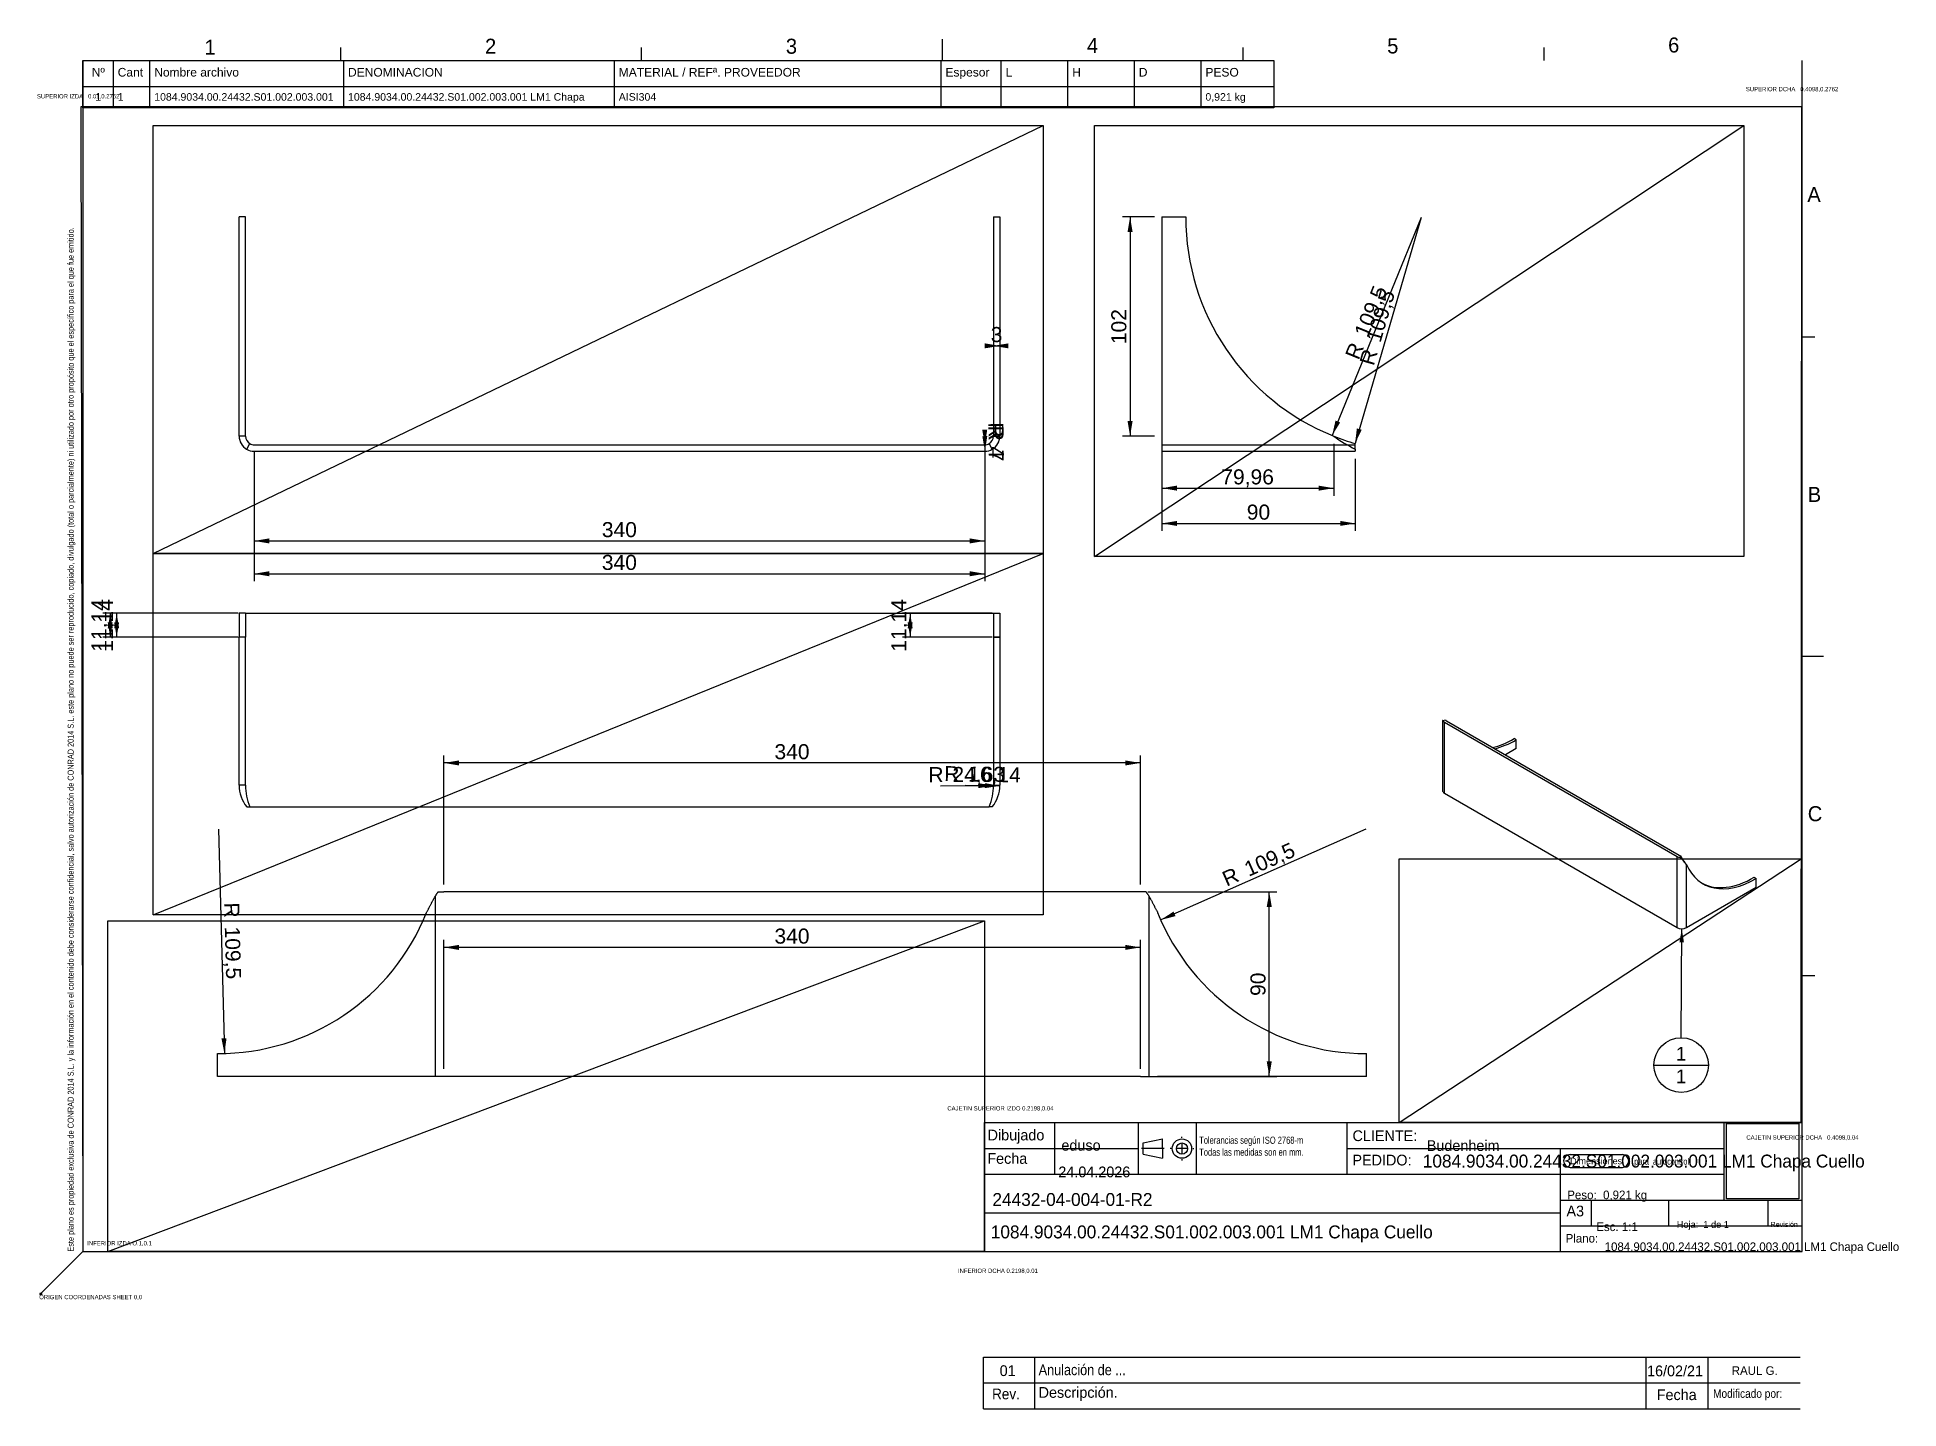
# Model space of a CAD drawing. Header units: millimetres. Extents: x -1 to 433, y -27 to 292.
import ezdxf
from ezdxf import colors
from ezdxf.entities.mleader import LeaderData, LeaderLine
from ezdxf.enums import TextEntityAlignment as Align
from ezdxf.lldxf.tags import DXFTag
from ezdxf.math import Vec2, Vec3

# ---------------------------------------------------------------- set-up
doc = ezdxf.new("R2010")
doc.units = ezdxf.units.MM
doc.layers.add('1084.9034.00.244', color=7, linetype='Continuous')
doc.layers.add('Predeterminado', color=7, linetype='Continuous')
doc.styles.add('SEACAD_Arial', font='arial.ttf')
tags = doc.linetypes.add('CENTER2', pattern=[28.575, 19.05, -3.175, 3.175, -3.175]).pattern_tags.tags
tags[10:11] = [DXFTag(74, 4), DXFTag(75, 0), DXFTag(340, '0'), DXFTag(46, 0.0), DXFTag(50, 0.0), DXFTag(44, 0.0), DXFTag(45, 0.0)]
tags[8:9] = [DXFTag(74, 4), DXFTag(75, 0), DXFTag(340, '0'), DXFTag(46, 0.0), DXFTag(50, 0.0), DXFTag(44, 0.0), DXFTag(45, 0.0)]
tags[6:7] = [DXFTag(74, 4), DXFTag(75, 0), DXFTag(340, '0'), DXFTag(46, 0.0), DXFTag(50, 0.0), DXFTag(44, 0.0), DXFTag(45, 0.0)]
tags[4:5] = [DXFTag(74, 4), DXFTag(75, 0), DXFTag(340, '0'), DXFTag(46, 0.0), DXFTag(50, 0.0), DXFTag(44, 0.0), DXFTag(45, 0.0)]
tags = doc.linetypes.add('DASHDOT2', pattern=[12.7, 6.35, -3.175, 0, -3.175]).pattern_tags.tags
tags[10:11] = [DXFTag(74, 4), DXFTag(75, 0), DXFTag(340, '0'), DXFTag(46, 0.0), DXFTag(50, 0.0), DXFTag(44, 0.0), DXFTag(45, 0.0)]
tags[8:9] = [DXFTag(74, 4), DXFTag(75, 0), DXFTag(340, '0'), DXFTag(46, 0.0), DXFTag(50, 0.0), DXFTag(44, 0.0), DXFTag(45, 0.0)]
tags[6:7] = [DXFTag(74, 4), DXFTag(75, 0), DXFTag(340, '0'), DXFTag(46, 0.0), DXFTag(50, 0.0), DXFTag(44, 0.0), DXFTag(45, 0.0)]
tags[4:5] = [DXFTag(74, 4), DXFTag(75, 0), DXFTag(340, '0'), DXFTag(46, 0.0), DXFTag(50, 0.0), DXFTag(44, 0.0), DXFTag(45, 0.0)]
tags = doc.linetypes.add('HIDDEN2', pattern=[4.7625, 3.175, -1.5875]).pattern_tags.tags
tags[6:7] = [DXFTag(74, 4), DXFTag(75, 0), DXFTag(340, '0'), DXFTag(46, 0.0), DXFTag(50, 0.0), DXFTag(44, 0.0), DXFTag(45, 0.0)]
tags[4:5] = [DXFTag(74, 4), DXFTag(75, 0), DXFTag(340, '0'), DXFTag(46, 0.0), DXFTag(50, 0.0), DXFTag(44, 0.0), DXFTag(45, 0.0)]
doc.dimstyles.new('U3_5', dxfattribs={"dimtxt": 3.5, "dimasz": 3.5, "dimexe": 1.75, "dimexo": 1.75, "dimgap": 0.875, "dimtad": 1, "dimlfac": 2, "dimtxsty": 'SEACAD_Arial', "dimblk1": '_SE_FILLED', "dimblk2": '_SE_FILLED', "dimsah": 1, "dimcen": 1.75, "dimadec": 1, "dimazin": 0, "dimtfac": 0.5, "dimtdec": 3, "dimtmove": 0, "dimatfit": 3, "dimfxl": 1, "dimtolj": 1, "dimarcsym": 0})
picture_1 = doc.add_image_def('image1.jpg', size_in_pixel=(301, 313))

msp = doc.modelspace()

# ---------------------------------------------------------------- texts
at = {"color": 1, "attachment_point": 1}
for s, width, gutter_width, insert, char_height in [('{\\H0.04x;\\C256;SUPERIOR IZDA   0.01,0.2762}', 43.209492, 125, (-0.693, 279.1862), 25), ('{\\H0.04x;\\C256;SUPERIOR DCHA   0.4098,0.2762}', 43.209492, 125, (396.939, 280.8536), 25), ('{\\H0.04x;\\C256;CAJETIN SUPERIOR IZDO 0.2198,0.04}', 37.924165, 125, (211.1203, 43.8329), 25), ('{\\H0.04x;\\C256;CAJETIN SUPERIOR DCHA   0.4098,0.04}', 43.209492, 125, (397.0451, 37.0545), 25), ('{\\H0.04x;\\C256;INFERIOR IZDA O.1,0.1}', 27.202963, 125, (10.9956, 12.4621), 25), ('{\\H0.04x;\\C256;INFERIOR DCHA 0.2198,0.01}', 27.202963, 125, (213.6184, 6.0466), 25), ('{\\H0.04x;\\C256;SUPERIOR IZDA   0.01,0.2762}', 0.043209, 0.125, (-0.0007, 0.2792), 0.025), ('{\\H0.04x;\\C256;SUPERIOR IZDA   0.01,0.287}', 0.043209, 0.125, (0.001, 0.2902), 0.025), ('{\\H0.04x;\\C256;INFERIOR IZDA O.1,0.1}', 0.027203, 0.125, (0.011, 0.0125), 0.025), ('{\\H0.04x;\\C256;CAJETIN SUPERIOR IZDO 0.2198,0.04}', 0.037924, 0.125, (0.2111, 0.0438), 0.025), ('{\\H0.04x;\\C256;INFERIOR DCHA 0.2198,0.01}', 0.027203, 0.125, (0.2136, 0.006), 0.025), ('{\\H0.04x;\\C256;SUPERIOR DCHA   0.4098,0.2762}', 0.043209, 0.125, (0.3969, 0.2809), 0.025), ('{\\H0.04x;\\C256;CAJETIN SUPERIOR DCHA   0.4098,0.04}', 0.043209, 0.125, (0.397, 0.0371), 0.025), ('{\\H0.04x;\\C256;ORIGEN COORDENADAS SHEET 0,0}', 27.202963, 125, (-0.1708, -0.0604), 25), ('{\\H0.04x;\\C256;ORIGEN COORDENADAS SHEET 0,0}', 0.027203, 0.125, (-0.0002, -0.0001), 0.025)]:
    msp.add_mtext_dynamic_manual_height_columns(s, width=width, gutter_width=gutter_width, heights=[0], dxfattribs=dict(at, insert=insert, char_height=char_height))
at = {"layer": 'Predeterminado'}
for s, insert, char_height, width, attachment_point in [('{\\fUtsaah|b0||i0||c0|p34;\\C7;\\H3.5;\\W1.;1}', (38.2966, 291.8467), 3.5, 3.013054, 1), ('{\\fUtsaah|b0||i0||c0|p34;\\C7;\\H3.5;\\W1.;2}', (103.5615, 292.0778), 3.5, 3.013054, 1), ('{\\fUtsaah|b0||i0||c0|p34;\\C7;\\H3.5;\\W1.;3}', (173.5615, 292.0778), 3.5, 3.013054, 1), ('{\\fUtsaah|b0||i0||c0|p34;\\C7;\\H3.5;\\W1.;4}', (243.6033, 292.2382), 3.5, 3.013054, 1), ('{\\fUtsaah|b0||i0||c0|p34;\\C7;\\H3.5;\\W1.;5}', (313.4793, 292.1512), 3.5, 3.013054, 1), ('{\\fUtsaah|b0||i0||c0|p34;\\C7;\\H3.5;\\W1.;6}', (378.8385, 292.3617), 3.5, 3.013054, 1), ('{\\fUtsaah|b0||i0||c0|p34;\\C7;\\H3.5;\\W1.;A}', (411.2335, 257.5933), 3.5, 3.598924, 1), ('{\\fUtsaah|b0||i0||c0|p34;\\C7;\\H3.5;\\W1.;B}', (411.3366, 187.848), 3.5, 3.598924, 1), ('{\\fUtsaah|b0||i0||c0|p34;\\C7;\\H3.5;\\W1.;C}', (411.3366, 113.598), 3.5, 3.850011, 1), ('{\\fUtsaah|b0||i0||c0|p34;\\C7;\\H2.5;\\W1.;Dibujado}', (220.5055, 36.7432), 2.5, 15.244576, 4), ('{\\fUtsaah|b0||i0||c0|p34;\\C7;\\H1.66665;\\W0.76;Tolerancias según ISO 2768-m\\P}{\\fUtsaah|b0||i0||c0|p34;\\C7;\\H1.66665;\\W0.76;Todas las medidas son en mm.}', (269.7367, 36.7529), 1.66665, 33.560736, 1), ('{\\fUtsaah|b0||i0||c0|p34;\\C7;\\H2.5;\\W1.;CLIENTE:}', (305.4153, 38.2147), 2.5, 17.336968, 1), ('{\\fUtsaah|b0||i0||c0|p34;\\C7;\\H2.5;\\W1.;Fecha}', (220.4362, 32.924), 2.5, 10.701098, 1), ('{\\fUtsaah|b0||i0||c0|p34;\\C7;\\H2.5;\\W1.;PEDIDO:}', (305.3907, 32.5452), 2.5, 15.78262, 1), ('{\\fUtsaah|b0||i0||c0|p34;\\C7;\\H1.5;\\W0.82;para  autocontrol}', (370.9752, 31.7312), 1.5, 17.360881, 1), ('{\\fUtsaah|b0||i0||c0|p34;\\C7;\\H2.5;\\W1.;A3}', (355.195, 20.6975), 2.5, 4.722837, 1), ('{\\fUtsaah|b0||i0||c0|p34;\\C7;\\H2.;\\W1.;Plano:}', (354.9931, 14.1138), 2, 8.752185, 1), ('{\\fUtsaah|b0||i0||c0|p34;\\C7;\\H2.5;\\W1.;01}', (223.307, -17.6926), 2.5, 4.304359, 4), ('{\\fUtsaah|b0||i0||c0|p34;\\C7;\\H2.5;\\W0.88;Anulación de ...}', (232.3813, -17.4922), 2.5, 26.603272, 4), ('{\\fUtsaah|b0||i0||c0|p34;\\C7;\\H2.5;\\W1.;16/02/21}', (373.9493, -17.7465), 2.5, 15.065228, 4), ('{\\fUtsaah|b0||i0||c0|p34;\\C7;\\H2.;\\W1.;RAUL G.}', (393.6439, -17.6755), 2, 12.291315, 4), ('{\\fUtsaah|b0||i0||c0|p34;\\C7;\\H2.5;\\W1.;Descripción.}', (232.371, -23.1141), 2.5, 21.103272, 4), ('{\\fUtsaah|b0||i0||c0|p34;\\C7;\\H2.5;\\W0.94; Rev.}', (220.676, -23.1128), 2.5, 9.027185, 4), ('{\\fUtsaah|b0||i0||c0|p34;\\C7;\\H2.5;\\W1.;Fecha}', (376.1968, -23.2876), 2.5, 10.701098, 4), ('{\\fUtsaah|b0||i0||c0|p34;\\C7;\\H2.;\\W0.88;Modificado por:}', (389.2995, -23.2973), 2, 21.043489, 4)]:
    msp.add_mtext(s, dxfattribs=dict(at, insert=insert, char_height=char_height, width=width, attachment_point=attachment_point))
at = {"layer": 'Predeterminado', "insert": (6.4498, 10.0129), "char_height": 1.4, "width": 277.084014, "attachment_point": 1, "rotation": 90}
msp.add_mtext('{\\fUtsaah|b0||i0||c0|p34;\\C7;\\H1.4;\\W0.76;Este plano es propiedad exclusiva de CONRAD 2014 S.L. y la información en el contenido debe considerarse confidencial, salvo autorización de CONRAD 2014 S.L. este plano no puede ser reproducido, copiado, divulgado (total o parcialmente) ni utilizado por otro propósito que el específico para el que fue emitido.}', dxfattribs=at)

# ---------------------------------------------------------------- blocks, each defined once
blk = doc.blocks.new('SEANNOT_GROUP')
at = {"layer": 'Predeterminado', "linetype": 'Continuous'}
blk.add_hatch(color=7, dxfattribs=at).paths.add_polyline_path([(382.53, 81.93), (382.02, 85.11), (381.48, 81.94)])
at = {"layer": 'Predeterminado', "color": 7, "linetype": 'Continuous'}
blk.add_line((375.53, 53.39), (388.23, 53.39), dxfattribs=at)
blk.add_lwpolyline([(381.9, 59.74), (382.02, 85.11)], dxfattribs=at)
blk.add_circle((381.88, 53.39), 6.35, dxfattribs=at)
at = {"layer": 'Predeterminado', "color": 7, "linetype": 'Continuous', "style": 'SEACAD_Arial'}
for p in [(380.63, 57.61), (380.63, 52.34)]:
    blk.add_text('1', height=3.17, dxfattribs=at).set_placement(p, align=Align.TOP_LEFT)
blk = doc.blocks.new('SE')
at = {"layer": 'Predeterminado', "color": 7, "linetype": 'Continuous'}
for p, q in [((16.53, 287.19), (16.53, 281.19)), ((25.03, 287.19), (25.03, 281.19)), ((70.12, 287.19), (70.12, 281.19)), ((133.12, 287.19), (133.12, 281.19)), ((209.12, 287.19), (209.12, 281.19)), ((223.12, 287.19), (223.12, 281.19)), ((238.62, 287.19), (238.62, 281.19)), ((254.12, 287.19), (254.12, 281.19)), ((269.62, 287.19), (269.62, 281.19)), ((9.53, 281.19), (286.62, 281.19)), ((16.53, 281.19), (16.53, 276.19)), ((25.03, 281.19), (25.03, 276.19)), ((70.12, 281.19), (70.12, 276.19)), ((133.12, 281.19), (133.12, 276.19)), ((209.12, 281.19), (209.12, 276.19)), ((223.12, 281.19), (223.12, 276.19)), ((238.62, 281.19), (238.62, 276.19)), ((254.12, 281.19), (254.12, 276.19)), ((269.62, 281.19), (269.62, 276.19))]:
    blk.add_line(p, q, dxfattribs=at)
blk.add_lwpolyline([(9.53, 276.19), (9.53, 287.19), (286.62, 287.19), (286.62, 276.19), (9.53, 276.19)], dxfattribs=at)
at = {"layer": 'Predeterminado', "color": 7, "linetype": 'Continuous', "style": 'SEACAD_Arial'}
for s, height, p in [('Nº', 2, (11.58, 285.47)), ('Cant', 2, (17.62, 285.47)), ('Nombre archivo', 2, (26.12, 285.47)), ('DENOMINACION', 2, (71.21, 285.47)), ('MATERIAL / REFª. PROVEEDOR', 2, (134.21, 285.47)), ('Espesor', 2, (210.21, 285.47)), ('L', 2, (224.21, 285.47)), ('H', 2, (239.71, 285.47)), ('D', 2, (255.21, 285.47)), ('PESO', 2, (270.71, 285.47)), ('1', 1.75, (12.4, 279.61)), ('1', 1.75, (17.62, 279.61)), ('1084.9034.00.24432.S01.002.003.001', 1.75, (26.12, 279.61)), ('1084.9034.00.24432.S01.002.003.001 LM1 Chapa', 1.75, (71.21, 279.61)), ('AISI304', 1.75, (134.21, 279.61)), ('0,921 kg', 1.75, (270.71, 279.61))]:
    blk.add_text(s, height=height, dxfattribs=at).set_placement(p, align=Align.TOP_LEFT)
blk = doc.blocks.new('SE1')
at = {"layer": '1084.9034.00.244', "color": 7, "linetype": 'Continuous'}
for p, q in [((47.85, 250.65), (46.35, 250.65)), ((46.35, 199.65), (46.35, 250.65)), ((47.85, 199.65), (47.85, 250.65)), ((221.85, 250.65), (223.35, 250.65)), ((221.85, 250.65), (221.85, 199.65)), ((223.35, 250.65), (223.35, 199.65)), ((47.85, 199.65), (46.35, 199.65)), ((221.85, 199.65), (223.35, 199.65)), ((48.1, 196.62), (48.85, 197.92)), ((49.85, 197.65), (219.85, 197.65)), ((49.85, 196.15), (219.85, 196.15)), ((221.6, 196.62), (220.85, 197.92))]:
    blk.add_line(p, q, dxfattribs=at)
for centre, radius, start, end in [((49.85, 199.65), 3.5, 180, 239.9843), ((49.85, 199.65), 2, 180, 239.9843), ((219.85, 199.65), 2, 300.0157, 360), ((219.85, 199.65), 3.5, 300.0157, 0), ((49.85, 199.65), 3.5, 239.9843, 270), ((49.85, 199.65), 2, 239.9843, 270), ((219.85, 199.65), 2, 270, 300.0157), ((219.85, 199.65), 3.5, 270, 300.0157)]:
    blk.add_arc(centre, radius, start, end, dxfattribs=at)
blk = doc.blocks.new('SE2')
at = {"layer": '1084.9034.00.244', "color": 7, "linetype": 'Continuous'}
for p, q in [((261.05, 250.65), (261.05, 199.65)), ((261.05, 250.65), (266.62, 250.65)), ((261.05, 199.65), (261.05, 196.15)), ((261.05, 196.15), (306.05, 196.15)), ((306.05, 196.62), (306.05, 197.92)), ((306.05, 196.62), (306.05, 196.15))]:
    blk.add_line(p, q, dxfattribs=at)
at = {"layer": '1084.9034.00.244', "color": 7, "linetype": 'HIDDEN2'}
blk.add_line((261.05, 197.65), (306.05, 197.65), dxfattribs=at)
at = {"layer": '1084.9034.00.244', "color": 7, "linetype": 'Continuous'}
for centre, radius, start, end in [((321.37, 250.48), 54.75, 179.8227, 248.1887), ((321.37, 250.48), 54.75, 248.1887, 253.7486), ((325.29, 234.17), 42.19, 234.8981, 242.8679)]:
    blk.add_arc(centre, radius, start, end, dxfattribs=at)
blk = doc.blocks.new('SE3')
at = {"layer": '1084.9034.00.244', "color": 7, "linetype": 'Continuous'}
for p, q in [((46.35, 158.45), (46.35, 152.88)), ((47.85, 158.45), (46.35, 158.45)), ((47.85, 158.45), (47.85, 152.88)), ((47.85, 158.45), (49.85, 158.45)), ((49.85, 158.45), (219.85, 158.45)), ((219.85, 158.45), (221.85, 158.45)), ((221.85, 158.45), (221.85, 152.88)), ((221.85, 158.45), (223.35, 158.45)), ((223.35, 158.45), (223.35, 152.88)), ((47.85, 152.88), (46.35, 152.88)), ((46.35, 118.47), (46.35, 152.88)), ((47.85, 118.47), (47.85, 152.88)), ((221.85, 152.88), (223.35, 152.88)), ((221.85, 152.88), (221.85, 118.47)), ((223.35, 152.88), (223.35, 118.47)), ((47.85, 118.47), (46.35, 118.47)), ((221.85, 118.47), (223.35, 118.47)), ((48.1, 113.45), (48.85, 113.45)), ((48.85, 113.45), (49.85, 113.45)), ((49.85, 113.45), (219.85, 113.45)), ((219.85, 113.45), (220.85, 113.45)), ((221.6, 113.45), (220.85, 113.45))]:
    blk.add_line(p, q, dxfattribs=at)
at = {"layer": '1084.9034.00.244', "color": 7, "linetype": 'HIDDEN2'}
for p, q in [((47.85, 152.88), (46.35, 152.88)), ((223.35, 152.88), (221.85, 152.88))]:
    blk.add_line(p, q, dxfattribs=at)
at = {"layer": '1084.9034.00.244', "color": 7, "linetype": 'Continuous'}
for centre, radius, start, end in [((54.47, 118.48), 8.12, 180.0967, 218.3203), ((60.16, 118.31), 12.31, 179.2618, 203.2575), ((209.54, 118.31), 12.31, 336.7427, 0.7379), ((215.28, 118.47), 8.07, 321.5551, 0.0279)]:
    blk.add_arc(centre, radius, start, end, dxfattribs=at)
blk = doc.blocks.new('SE4')
at = {"layer": '1084.9034.00.244', "color": 7, "linetype": 'Continuous'}
for p, q in [((326.35, 133.39), (326.35, 117.25)), ((326.4, 133.55), (327.06, 133.65)), ((326.81, 133.14), (380.91, 101.91)), ((326.81, 116.61), (326.81, 133.14)), ((327.29, 133.42), (381.38, 102.19)), ((343.52, 126.99), (340.97, 125.52)), ((343.52, 129.03), (343.04, 129.31)), ((343.52, 126.99), (343.52, 129.03)), ((326.81, 116.61), (380.91, 85.38)), ((380.91, 85.38), (380.91, 101.91)), ((381.61, 101.67), (381.79, 102.05)), ((383.13, 85.38), (383.13, 100.07)), ((398.88, 97.07), (399.36, 96.79)), ((399.36, 94.75), (399.36, 96.79)), ((383.13, 85.38), (399.36, 94.75))]:
    blk.add_line(p, q, dxfattribs=at)
for centre, radius, start, end in [((346.15, 66.63), 49.86, 42.1112, 44.6561), ((368.79, 94.37), 15.1, 26.7099, 30.5816), ((385, 102.56), 3.07, 206.8719, 223.6486)]:
    blk.add_arc(centre, radius, start, end, dxfattribs=at)
for centre, major_axis, start_param, end_param in [((327.93, 133.78), (-1.57, 0), 0.261525, 0.785398), ((327.93, 133.78), (-0.9, 0), 0.261525, 0.785398), ((342.99, 149.4), (12.32, 21.34), 3.6361, 3.930085), ((343.46, 149.12), (12.32, 21.34), 3.6361, 3.930085), ((327.93, 117.25), (1.58, 0), 3.141593, 3.926991), ((382.02, 102.55), (-1.58, 0), 0.785398, 1.309272), ((382.02, 102.55), (-0.9, 0), 0.785398, 1.309272), ((399.31, 116.88), (12.32, 21.34), 2.736874, 3.930085), ((398.83, 117.15), (12.32, 21.34), 3.160967, 3.930085), ((382.02, 86.02), (-1.58, 0), 0.785398, 2.356194)]:
    blk.add_ellipse(centre, major_axis=major_axis, ratio=0.57735, start_param=start_param, end_param=end_param, dxfattribs=at)
blk.add_open_spline([(326.4, 133.55), (326.38, 133.53), (326.37, 133.5), (326.35, 133.45), (326.35, 133.42), (326.35, 133.4)], degree=3, knots=[0, 0, 0, 0, 0.125, 0.125, 0.2257582, 0.2257582, 0.2257582, 0.2257582], dxfattribs=at)
blk = doc.blocks.new('SE5')
at = {"layer": '1084.9034.00.244', "color": 7, "linetype": 'CENTER2'}
for p, q in [((91.98, 92.65), (91.98, 50.76)), ((258.05, 92.65), (258.05, 50.76))]:
    blk.add_line(p, q, dxfattribs=at)
at = {"layer": '1084.9034.00.244', "color": 7, "linetype": 'Continuous'}
for p, q in [((92.65, 93.65), (93.99, 93.65)), ((256.04, 93.65), (93.99, 93.65)), ((257.38, 93.65), (256.04, 93.65)), ((41.35, 50.76), (41.35, 56.07)), ((308.68, 50.76), (308.68, 56.07)), ((89.96, 50.76), (41.35, 50.76)), ((93.99, 50.76), (89.96, 50.76)), ((256.04, 50.76), (93.99, 50.76)), ((256.04, 50.76), (260.06, 50.76)), ((308.68, 50.76), (260.06, 50.76))]:
    blk.add_line(p, q, dxfattribs=at)
for centre, start, end in [((41.51, 108.25), 269.8227, 338.1887), ((308.52, 108.25), 201.8113, 270.1773)]:
    blk.add_arc(centre, 52.19, start, end, dxfattribs=at)
for points, knots in [([(89.96, 88.86), (90.01, 88.95), (90.1, 89.12), (90.24, 89.38), (90.38, 89.65), (90.49, 89.87), (90.61, 90.1), (90.73, 90.33), (90.87, 90.6), (91, 90.86), (91.12, 91.08), (91.23, 91.3), (91.34, 91.51), (91.47, 91.76), (91.6, 91.99), (91.73, 92.22), (91.82, 92.39), (91.91, 92.54), (91.99, 92.67), (92.1, 92.85), (92.21, 93.02), (92.32, 93.19), (92.43, 93.36), (92.54, 93.51), (92.61, 93.61), (92.65, 93.65)], [0, 0, 0, 0, 0.053241, 0.106874, 0.160864, 0.215167, 0.246906, 0.30129, 0.355522, 0.409593, 0.463492, 0.494095, 0.544256, 0.593884, 0.64296, 0.691462, 0.739384, 0.745293, 0.784696, 0.823301, 0.861097, 0.898075, 0.934241, 0.969641, 1, 1, 1, 1]), ([(257.38, 93.65), (257.39, 93.64), (257.43, 93.59), (257.51, 93.47), (257.63, 93.32), (257.74, 93.15), (257.85, 92.98), (257.96, 92.8), (258.07, 92.62), (258.18, 92.43), (258.29, 92.24), (258.37, 92.09), (258.46, 91.93), (258.56, 91.75), (258.69, 91.5), (258.82, 91.25), (258.95, 91), (259.09, 90.74), (259.18, 90.56), (259.28, 90.37), (259.37, 90.18), (259.51, 89.91), (259.65, 89.65), (259.79, 89.39), (259.92, 89.12), (260.02, 88.95), (260.06, 88.86)], [0, 0, 0, 0, 0.005032, 0.039922, 0.075496, 0.111821, 0.148938, 0.186846, 0.225536, 0.264996, 0.305217, 0.346189, 0.356267, 0.407107, 0.458369, 0.510036, 0.562089, 0.614512, 0.667291, 0.67469, 0.729417, 0.784006, 0.838405, 0.892567, 0.946445, 1, 1, 1, 1])]:
    blk.add_open_spline(points, degree=3, knots=knots, dxfattribs=at)
blk = doc.blocks.new('DMBLK1')
at = {"layer": 'Predeterminado', "linetype": 'Continuous', "transparency": 16777216}
for points in [[(53.35, 174.7), (53.35, 175.87), (49.85, 175.28)], [(216.35, 174.7), (219.85, 175.28), (216.35, 175.87)]]:
    blk.add_hatch(color=7, dxfattribs=at).paths.add_polyline_path(points)
at = {"layer": 'Predeterminado', "color": 7, "linetype": 'Continuous', "transparency": 16777216}
for p, q in [((49.85, 194.4), (49.85, 173.53)), ((219.85, 194.4), (219.85, 173.53)), ((49.85, 175.28), (219.85, 175.28))]:
    blk.add_line(p, q, dxfattribs=at)
at = {"layer": 'Predeterminado', "color": 7, "linetype": 'Continuous', "transparency": 16777216, "style": 'SEACAD_Arial'}
blk.add_text('340', height=3.5, dxfattribs=at).set_placement((130.74, 179.66), align=Align.TOP_LEFT)
blk = doc.blocks.new('_SE_FILLED')
at = {"color": 0}
blk.add_line((0, 0), (-1, 0), dxfattribs=at)
blk.add_solid([(0, 0), (-1, -0.1665), (-1, 0.1665), (0, 0)], dxfattribs=at)
blk = doc.blocks.new('DMBLK2')
at = {"layer": 'Predeterminado', "linetype": 'Continuous', "transparency": 16777216}
for points in [[(53.35, 167.07), (53.35, 168.23), (49.85, 167.65)], [(216.35, 167.07), (219.85, 167.65), (216.35, 168.23)]]:
    blk.add_hatch(color=7, dxfattribs=at).paths.add_polyline_path(points)
at = {"layer": 'Predeterminado', "color": 7, "linetype": 'Continuous', "transparency": 16777216}
for p, q in [((49.85, 195.9), (49.85, 165.9)), ((219.85, 195.9), (219.85, 165.9)), ((49.85, 167.65), (219.85, 167.65))]:
    blk.add_line(p, q, dxfattribs=at)
at = {"layer": 'Predeterminado', "color": 7, "linetype": 'Continuous', "transparency": 16777216, "style": 'SEACAD_Arial'}
blk.add_text('340', height=3.5, dxfattribs=at).set_placement((130.74, 172.03), align=Align.TOP_LEFT)
blk = doc.blocks.new('DMBLK3')
at = {"layer": 'Predeterminado', "linetype": 'Continuous', "transparency": 16777216}
for points in [[(219.85, 220.07), (223.35, 220.65), (219.85, 221.23)], [(225.35, 220.07), (225.35, 221.23), (221.85, 220.65)]]:
    blk.add_hatch(color=7, dxfattribs=at).paths.add_polyline_path(points)
at = {"layer": 'Predeterminado', "color": 7, "linetype": 'Continuous', "transparency": 16777216}
for p, q in [((221.85, 248.9), (221.85, 218.9)), ((223.35, 248.9), (223.35, 218.9)), ((221.85, 220.65), (223.35, 220.65))]:
    blk.add_line(p, q, dxfattribs=at)
at = {"layer": 'Predeterminado', "color": 7, "linetype": 'Continuous', "transparency": 16777216, "style": 'SEACAD_Arial'}
blk.add_text('3', height=3.5, dxfattribs=at).set_placement((221.23, 225.03), align=Align.TOP_LEFT)
blk = doc.blocks.new('DMBLK4')
at = {"layer": 'Predeterminado', "linetype": 'Continuous', "transparency": 16777216}
blk.add_hatch(color=7, dxfattribs=at).paths.add_polyline_path([(220.43, 199.66), (219.27, 199.64), (219.88, 196.15)])
at = {"layer": 'Predeterminado', "color": 7, "linetype": 'Continuous', "transparency": 16777216}
blk.add_line((219.85, 199.65), (219.88, 196.15), dxfattribs=at)
at = {"layer": 'Predeterminado', "color": 7, "linetype": 'Continuous', "transparency": 16777216, "style": 'SEACAD_Arial'}
for s, p in [('R', (224.2, 202.11)), ('7', (224.25, 196.51))]:
    blk.add_text(s, height=3.5, rotation=270.5125, dxfattribs=at).set_placement(p, align=Align.TOP_LEFT)
blk = doc.blocks.new('DMBLK5')
at = {"layer": 'Predeterminado', "linetype": 'Continuous', "transparency": 16777216}
blk.add_hatch(color=7, dxfattribs=at).paths.add_polyline_path([(220.41, 201.16), (219.24, 201.14), (219.88, 197.65)])
at = {"layer": 'Predeterminado', "color": 7, "linetype": 'Continuous', "transparency": 16777216}
blk.add_line((219.85, 199.65), (219.88, 197.65), dxfattribs=at)
at = {"layer": 'Predeterminado', "color": 7, "linetype": 'Continuous', "transparency": 16777216, "style": 'SEACAD_Arial'}
for s, p in [('R', (224.18, 202.88)), ('4', (224.26, 197.29))]:
    blk.add_text(s, height=3.5, rotation=270.8541, dxfattribs=at).set_placement(p, align=Align.TOP_LEFT)
blk = doc.blocks.new('DMBLK6')
at = {"layer": 'Predeterminado', "linetype": 'Continuous', "transparency": 16777216}
for points in [[(253.07, 247.15), (254.24, 247.15), (253.66, 250.65)], [(253.07, 203.15), (253.66, 199.65), (254.24, 203.15)]]:
    blk.add_hatch(color=7, dxfattribs=at).paths.add_polyline_path(points)
at = {"layer": 'Predeterminado', "color": 7, "linetype": 'Continuous', "transparency": 16777216}
for p, q in [((259.3, 250.65), (251.91, 250.65)), ((253.66, 250.65), (253.66, 199.65)), ((259.3, 199.65), (251.91, 199.65))]:
    blk.add_line(p, q, dxfattribs=at)
at = {"layer": 'Predeterminado', "color": 7, "linetype": 'Continuous', "transparency": 16777216, "style": 'SEACAD_Arial'}
blk.add_text('102', height=3.5, rotation=90, dxfattribs=at).set_placement((249.28, 221.04), align=Align.TOP_LEFT)
blk = doc.blocks.new('DMBLK7')
at = {"layer": 'Predeterminado', "linetype": 'Continuous', "transparency": 16777216}
for points in [[(264.55, 186.97), (264.55, 188.14), (261.05, 187.55)], [(297.53, 186.97), (301.03, 187.55), (297.53, 188.14)]]:
    blk.add_hatch(color=7, dxfattribs=at).paths.add_polyline_path(points)
at = {"layer": 'Predeterminado', "color": 7, "linetype": 'Continuous', "transparency": 16777216}
for p, q in [((261.05, 197.9), (261.05, 185.8)), ((301.03, 197.9), (301.03, 185.8)), ((261.05, 187.55), (301.03, 187.55))]:
    blk.add_line(p, q, dxfattribs=at)
at = {"layer": 'Predeterminado', "color": 7, "linetype": 'Continuous', "transparency": 16777216, "style": 'SEACAD_Arial'}
blk.add_text('79,96', height=3.5, dxfattribs=at).set_placement((274.88, 191.93), align=Align.TOP_LEFT)
blk = doc.blocks.new('DMBLK8')
at = {"layer": 'Predeterminado', "linetype": 'Continuous', "transparency": 16777216}
for points in [[(264.55, 178.77), (264.55, 179.93), (261.05, 179.35)], [(302.55, 178.77), (306.05, 179.35), (302.55, 179.93)]]:
    blk.add_hatch(color=7, dxfattribs=at).paths.add_polyline_path(points)
at = {"layer": 'Predeterminado', "color": 7, "linetype": 'Continuous', "transparency": 16777216}
for p, q in [((261.05, 194.4), (261.05, 177.6)), ((306.05, 194.4), (306.05, 177.6)), ((261.05, 179.35), (306.05, 179.35))]:
    blk.add_line(p, q, dxfattribs=at)
at = {"layer": 'Predeterminado', "color": 7, "linetype": 'Continuous', "transparency": 16777216, "style": 'SEACAD_Arial'}
blk.add_text('90', height=3.5, dxfattribs=at).set_placement((280.81, 183.73), align=Align.TOP_LEFT)
blk = doc.blocks.new('DMBLK9')
at = {"layer": 'Predeterminado', "linetype": 'Continuous', "transparency": 16777216}
blk.add_hatch(color=7, dxfattribs=at).paths.add_polyline_path([(302.53, 202.82), (301.45, 203.26), (300.66, 199.8)])
at = {"layer": 'Predeterminado', "color": 7, "linetype": 'Continuous', "transparency": 16777216}
blk.add_line((321.37, 250.48), (300.66, 199.8), dxfattribs=at)
at = {"layer": 'Predeterminado', "color": 7, "linetype": 'Continuous', "transparency": 16777216, "style": 'SEACAD_Arial'}
for s, p in [('109,5', (305.7, 223.68)), ('R', (303.58, 218.5))]:
    blk.add_text(s, height=3.5, rotation=67.7752, dxfattribs=at).set_placement(p, align=Align.TOP_LEFT)
blk = doc.blocks.new('DMBLK10')
at = {"layer": 'Predeterminado', "linetype": 'Continuous', "transparency": 16777216}
blk.add_hatch(color=7, dxfattribs=at).paths.add_polyline_path([(307.54, 201.13), (306.42, 201.46), (306, 197.93)])
at = {"layer": 'Predeterminado', "color": 7, "linetype": 'Continuous', "transparency": 16777216}
blk.add_line((321.37, 250.48), (306, 197.93), dxfattribs=at)
at = {"layer": 'Predeterminado', "color": 7, "linetype": 'Continuous', "transparency": 16777216, "style": 'SEACAD_Arial'}
for s, p in [('109,5', (308.54, 222.21)), ('R', (306.97, 216.83))]:
    blk.add_text(s, height=3.5, rotation=73.6926, dxfattribs=at).set_placement(p, align=Align.TOP_LEFT)
blk = doc.blocks.new('DMBLK11')
at = {"layer": 'Predeterminado', "linetype": 'Continuous', "transparency": 16777216}
for points in [[(201.9, 154.95), (203.07, 154.95), (202.48, 158.45)], [(201.9, 156.38), (202.48, 152.88), (203.07, 156.38)]]:
    blk.add_hatch(color=7, dxfattribs=at).paths.add_polyline_path(points)
at = {"layer": 'Predeterminado', "color": 7, "linetype": 'Continuous', "transparency": 16777216}
for p, q in [((221.6, 158.45), (200.73, 158.45)), ((202.48, 158.45), (202.48, 152.88)), ((221.6, 152.88), (200.73, 152.88))]:
    blk.add_line(p, q, dxfattribs=at)
at = {"layer": 'Predeterminado', "color": 7, "linetype": 'Continuous', "transparency": 16777216, "style": 'SEACAD_Arial'}
blk.add_text('11,14', height=3.5, rotation=90, dxfattribs=at).set_placement((198.11, 149.5), align=Align.TOP_LEFT)
blk = doc.blocks.new('DMBLK12')
at = {"layer": 'Predeterminado', "linetype": 'Continuous', "transparency": 16777216}
for points in [[(15.77, 154.95), (16.93, 154.95), (16.35, 158.45)], [(15.77, 156.38), (16.35, 152.88), (16.93, 156.38)]]:
    blk.add_hatch(color=7, dxfattribs=at).paths.add_polyline_path(points)
at = {"layer": 'Predeterminado', "color": 7, "linetype": 'Continuous', "transparency": 16777216}
for p, q in [((44.6, 158.45), (14.6, 158.45)), ((16.35, 158.45), (16.35, 152.88)), ((44.6, 152.88), (14.6, 152.88))]:
    blk.add_line(p, q, dxfattribs=at)
at = {"layer": 'Predeterminado', "color": 7, "linetype": 'Continuous', "transparency": 16777216, "style": 'SEACAD_Arial'}
blk.add_text('11,14', height=3.5, rotation=90, dxfattribs=at).set_placement((11.98, 149.5), align=Align.TOP_LEFT)
blk = doc.blocks.new('DMBLK13')
at = {"layer": 'Predeterminado', "linetype": 'Continuous', "transparency": 16777216}
for points in [[(17.27, 154.95), (18.43, 154.95), (17.85, 158.45)], [(17.27, 156.38), (17.85, 152.88), (18.43, 156.38)]]:
    blk.add_hatch(color=7, dxfattribs=at).paths.add_polyline_path(points)
at = {"layer": 'Predeterminado', "color": 7, "linetype": 'Continuous', "transparency": 16777216}
for p, q in [((46.1, 158.45), (16.1, 158.45)), ((17.85, 158.45), (17.85, 152.88)), ((46.1, 152.88), (16.1, 152.88))]:
    blk.add_line(p, q, dxfattribs=at)
at = {"layer": 'Predeterminado', "color": 7, "linetype": 'Continuous', "transparency": 16777216, "style": 'SEACAD_Arial'}
blk.add_text('11,14', height=3.5, rotation=90, dxfattribs=at).set_placement((13.48, 149.5), align=Align.TOP_LEFT)
blk = doc.blocks.new('DMBLK14')
at = {"layer": 'Predeterminado', "linetype": 'Continuous', "transparency": 16777216}
blk.add_hatch(color=7, dxfattribs=at).paths.add_polyline_path([(218.35, 118.95), (218.35, 117.78), (221.85, 118.38)])
at = {"layer": 'Predeterminado', "color": 7, "linetype": 'Continuous', "transparency": 16777216}
blk.add_line((209.54, 118.31), (221.85, 118.38), dxfattribs=at)
at = {"layer": 'Predeterminado', "color": 7, "linetype": 'Continuous', "transparency": 16777216, "style": 'SEACAD_Arial'}
for s, p in [('R', (206.71, 122.67)), ('24,63', (212.31, 122.7))]:
    blk.add_text(s, height=3.5, rotation=0.3283, dxfattribs=at).set_placement(p, align=Align.TOP_LEFT)
blk = doc.blocks.new('DMBLK15')
at = {"layer": 'Predeterminado', "linetype": 'Continuous', "transparency": 16777216}
blk.add_hatch(color=7, dxfattribs=at).paths.add_polyline_path([(219.86, 118.96), (219.84, 117.8), (223.35, 118.32)])
at = {"layer": 'Predeterminado', "color": 7, "linetype": 'Continuous', "transparency": 16777216}
blk.add_line((215.28, 118.47), (223.35, 118.32), dxfattribs=at)
at = {"layer": 'Predeterminado', "color": 7, "linetype": 'Continuous', "transparency": 16777216, "style": 'SEACAD_Arial'}
for s, p in [('R', (210.44, 122.93)), ('16,14', (216.03, 122.83))]:
    blk.add_text(s, height=3.5, rotation=358.9331, dxfattribs=at).set_placement(p, align=Align.TOP_LEFT)
blk = doc.blocks.new('DMBLK16')
at = {"layer": 'Predeterminado', "linetype": 'Continuous', "transparency": 16777216}
for points in [[(97.49, 81.34), (93.99, 80.76), (97.49, 80.17)], [(252.54, 81.34), (252.54, 80.17), (256.04, 80.76)]]:
    blk.add_hatch(color=7, dxfattribs=at).paths.add_polyline_path(points)
at = {"layer": 'Predeterminado', "color": 7, "linetype": 'Continuous', "transparency": 16777216}
for p, q in [((93.99, 52.51), (93.99, 82.51)), ((256.04, 52.51), (256.04, 82.51)), ((256.04, 80.76), (93.99, 80.76))]:
    blk.add_line(p, q, dxfattribs=at)
at = {"layer": 'Predeterminado', "color": 7, "linetype": 'Continuous', "transparency": 16777216, "style": 'SEACAD_Arial'}
blk.add_text('340', height=3.5, dxfattribs=at).set_placement((170.91, 85.13), align=Align.TOP_LEFT)
blk = doc.blocks.new('DMBLK17')
at = {"layer": 'Predeterminado', "linetype": 'Continuous', "transparency": 16777216}
for points in [[(286.62, 90.15), (286.04, 93.65), (285.45, 90.15)], [(286.62, 54.26), (285.45, 54.26), (286.04, 50.76)]]:
    blk.add_hatch(color=7, dxfattribs=at).paths.add_polyline_path(points)
at = {"layer": 'Predeterminado', "color": 7, "linetype": 'Continuous', "transparency": 16777216}
for p, q in [((257.79, 93.65), (287.79, 93.65)), ((286.04, 50.76), (286.04, 93.65)), ((257.79, 50.76), (287.79, 50.76))]:
    blk.add_line(p, q, dxfattribs=at)
at = {"layer": 'Predeterminado', "color": 7, "linetype": 'Continuous', "transparency": 16777216, "style": 'SEACAD_Arial'}
blk.add_text('90', height=3.5, rotation=90, dxfattribs=at).set_placement((281.66, 69.46), align=Align.TOP_LEFT)
blk = doc.blocks.new('DMBLK18')
at = {"layer": 'Predeterminado', "linetype": 'Continuous', "transparency": 16777216}
for points in [[(97.49, 124.23), (93.99, 123.65), (97.49, 123.07)], [(252.54, 124.23), (252.54, 123.07), (256.04, 123.65)]]:
    blk.add_hatch(color=7, dxfattribs=at).paths.add_polyline_path(points)
at = {"layer": 'Predeterminado', "color": 7, "linetype": 'Continuous', "transparency": 16777216}
for p, q in [((93.99, 95.4), (93.99, 125.4)), ((256.04, 123.65), (93.99, 123.65)), ((256.04, 95.4), (256.04, 125.4))]:
    blk.add_line(p, q, dxfattribs=at)
at = {"layer": 'Predeterminado', "color": 7, "linetype": 'Continuous', "transparency": 16777216, "style": 'SEACAD_Arial'}
blk.add_text('340', height=3.5, dxfattribs=at).set_placement((170.91, 128.02), align=Align.TOP_LEFT)
blk = doc.blocks.new('DMBLK19')
at = {"layer": 'Predeterminado', "linetype": 'Continuous', "transparency": 16777216}
blk.add_hatch(color=7, dxfattribs=at).paths.add_polyline_path([(43.41, 59.6), (42.24, 59.57), (42.92, 56.09)])
at = {"layer": 'Predeterminado', "color": 7, "linetype": 'Continuous', "transparency": 16777216}
blk.add_line((41.51, 108.25), (42.92, 56.09), dxfattribs=at)
at = {"layer": 'Predeterminado', "color": 7, "linetype": 'Continuous', "transparency": 16777216, "style": 'SEACAD_Arial'}
for s, p in [('R', (46.35, 91.25)), ('109,5', (46.5, 85.65))]:
    blk.add_text(s, height=3.5, rotation=271.5457, dxfattribs=at).set_placement(p, align=Align.TOP_LEFT)
blk = doc.blocks.new('DMBLK20')
at = {"layer": 'Predeterminado', "linetype": 'Continuous', "transparency": 16777216}
blk.add_hatch(color=7, dxfattribs=at).paths.add_polyline_path([(264.23, 88.03), (263.75, 89.09), (260.79, 87.14)])
at = {"layer": 'Predeterminado', "color": 7, "linetype": 'Continuous', "transparency": 16777216}
blk.add_line((308.52, 108.25), (260.79, 87.14), dxfattribs=at)
at = {"layer": 'Predeterminado', "color": 7, "linetype": 'Continuous', "transparency": 16777216, "style": 'SEACAD_Arial'}
for s, p in [('109,5', (279.81, 100.34)), ('R', (274.69, 98.07))]:
    blk.add_text(s, height=3.5, rotation=23.8623, dxfattribs=at).set_placement(p, align=Align.TOP_LEFT)
blk = doc.blocks.new('_Dot')
at = {"color": 0, "linetype": 'ByBlock', "lineweight": -2}
blk.add_line((-0.5, 0), (-1, 0), dxfattribs=at)
at = {"color": 0, "linetype": 'ByBlock', "const_width": 0.5}
blk.add_lwpolyline([(-0.25, 0, 1), (0.25, 0, 1)], format="xyb", close=True, dxfattribs=at)
blk = doc.blocks.new('SEANNOT_GROUP6')
at = {"layer": 'Predeterminado', "color": 7, "linetype": 'DASHDOT2'}
for p, q in [((265.73, 36.47), (265.73, 36.72)), ((265.73, 35.22), (265.73, 32.72)), ((263.23, 33.97), (262.98, 33.97)), ((266.98, 33.97), (264.48, 33.97)), ((265.73, 31.47), (265.73, 31.22)), ((268.23, 33.97), (268.48, 33.97))]:
    blk.add_line(p, q, dxfattribs=at)
blk = doc.blocks.new('SEANNOT_GROUP10')
at = {"layer": 'Predeterminado', "color": 7, "linetype": 'Continuous'}
for p, q in [((356.03, 32.59), (368.19, 32.59)), ((356.03, 29.59), (368.19, 29.59))]:
    blk.add_line(p, q, dxfattribs=at)
for centre, start, end in [((356.03, 31.09), 90, 270), ((368.19, 31.09), 270, 90)]:
    blk.add_arc(centre, 1.5, start, end, dxfattribs=at)
at = {"layer": 'Predeterminado', "color": 7, "linetype": 'Continuous', "style": 'SEACAD_Arial'}
blk.add_text('Dimensiones', height=1.5, dxfattribs=at).set_placement((356.03, 31.84), align=Align.TOP_LEFT)

# ---------------------------------------------------------------- dimensions: what is measured, and where the dimension line sits
at = {"layer": 'Predeterminado', "color": 7, "linetype": 'Continuous'}
for base, p1, p2, angle, picture, middle in [((221.85, 220.65), (221.85, 250.65), (223.35, 250.65), 0, 'DMBLK3', (222.6, 220.65)), ((253.658, 250.65), (261.05, 250.65), (261.05, 199.65), 270, 'DMBLK6', (253.658, 225.15)), ((261.05, 187.554), (261.05, 199.65), (301.0295, 199.65), 0, 'DMBLK7', (281.0397, 187.554)), ((49.85, 167.65), (49.85, 197.65), (219.85, 197.65), 0, 'DMBLK2', (134.85, 167.65)), ((49.85, 175.283), (49.85, 196.15), (219.85, 196.15), 0, 'DMBLK1', (134.85, 175.283)), ((261.05, 179.35), (261.05, 196.15), (306.05, 196.15), 0, 'DMBLK8', (283.55, 179.35)), ((16.35, 158.45), (46.35, 158.45), (46.35, 152.8778), 270, 'DMBLK12', (16.35, 155.6639)), ((17.85, 158.45), (47.85, 158.45), (47.85, 152.8778), 270, 'DMBLK13', (17.85, 155.6639)), ((202.483, 158.45), (223.35, 158.45), (223.35, 152.8778), 270, 'DMBLK11', (202.483, 155.6639))]:
    dim = msp.add_linear_dim(base=base, p1=p1, p2=p2, angle=angle, text='\\A1;<>', dimstyle='U3_5', dxfattribs=at)
    dim.commit()
    dim.dimension.update_dxf_attribs({"geometry": picture, "text_midpoint": middle, "dimtype": 161})
for center, mpoint, picture, middle in [((321.3719, 250.4806), (300.6632, 199.7981), 'DMBLK9', (311.0175, 225.1394)), ((321.3719, 250.4806), (305.9986, 197.9332), 'DMBLK10', (313.6852, 224.2069)), ((219.85, 199.65), (219.8798, 197.6502), 'DMBLK5', (219.8649, 198.6501)), ((219.85, 199.65), (219.8813, 196.1501), 'DMBLK4', (219.8657, 197.9001)), ((209.538, 118.3119), (221.8508, 118.3825), 'DMBLK14', (215.6944, 118.3472)), ((215.2816, 118.4666), (223.3486, 118.3164), 'DMBLK15', (219.3151, 118.3915))]:
    dim = msp.add_radius_dim(center=center, mpoint=mpoint, text='\\A1;<>', dimstyle='U3_5', dxfattribs=at)
    dim.commit()
    dim.dimension.update_dxf_attribs({"geometry": picture, "text_midpoint": middle, "dimtype": 164})
for base, p1, p2, angle, picture, middle in [((256.0363, 123.65), (256.0363, 93.65), (93.9912, 93.65), 180, 'DMBLK18', (175.0138, 123.65)), ((286.0363, 50.7557), (256.0363, 50.7557), (256.0363, 93.65), 90, 'DMBLK17', (286.0363, 72.2029)), ((256.0363, 80.7557), (256.0363, 50.7557), (93.9912, 50.7557), 180, 'DMBLK16', (175.0138, 80.7557))]:
    dim = msp.add_linear_dim(base=base, p1=p1, p2=p2, angle=angle, text='\\A1;<>', dimstyle='U3_5', override={"dimlfac": 2.098182}, dxfattribs=at)
    dim.commit()
    dim.dimension.update_dxf_attribs({"geometry": picture, "text_midpoint": middle, "dimtype": 161})
for center, mpoint, picture, middle in [((41.5115, 108.2549), (42.9192, 56.0859), 'DMBLK19', (42.2154, 82.1704)), ((308.516, 108.2549), (260.789, 87.1428), 'DMBLK20', (284.6525, 97.6989))]:
    dim = msp.add_radius_dim(center=center, mpoint=mpoint, text='\\A1;<>', dimstyle='U3_5', override={"dimlfac": 2.098182}, dxfattribs=at)
    dim.commit()
    dim.dimension.update_dxf_attribs({"geometry": picture, "text_midpoint": middle, "dimtype": 164})

# ---------------------------------------------------------------- linework, layer by layer
at = {"color": 1}
for p, q in [((409.9919, 276.1935), (9.5266, 276.1935)), ((9.5266, 276.1935), (10, 10)), ((409.8153, 40.0077), (409.9919, 276.1935)), ((219.8153, 10.0077), (219.8153, 40.0077)), ((219.8153, 40.0077), (409.8153, 40.0077)), ((0, 0), (10, 10)), ((0, 0), (0.01, 0.01)), ((0.41, 0.2762), (0.0095, 0.2762)), ((0.0095, 0.2762), (0.01, 0.01)), ((0.2198, 0.01), (0.2198, 0.04)), ((0.2198, 0.04), (0.4098, 0.04)), ((0.4098, 0.04), (0.41, 0.2762))]:
    msp.add_line(p, q, dxfattribs=at)
for p, q in [((26.3617, 172.3348), (233.4485, 271.9187)), ((245.4122, 171.6534), (396.4898, 271.9187)), ((26.3617, 88.3062), (233.4485, 172.3348)), ((316.2626, 40.0077), (409.8153, 101.3312)), ((15.8055, 10.0077), (219.8153, 86.8997)), ((10, 10), (219.8153, 10.0077)), ((0.01, 0.01), (0.2198, 0.01)), ((0.0158, 0.01), (0.2198, 0.0869)), ((0.0264, 0.1723), (0.2334, 0.2719)), ((0.0264, 0.0883), (0.2334, 0.1723)), ((0.2454, 0.1717), (0.3965, 0.2719)), ((0.3163, 0.04), (0.4098, 0.1013))]:
    msp.add_line(p, q)
for points in [[(26.3617, 271.9187), (233.4485, 271.9187), (233.4485, 172.3348), (26.3617, 172.3348)], [(245.4122, 271.9187), (396.4898, 271.9187), (396.4898, 171.6534), (245.4122, 171.6534)], [(26.3617, 172.3348), (233.4485, 172.3348), (233.4485, 88.3062), (26.3617, 88.3062)], [(409.8153, 40.0077), (316.2626, 40.0077), (316.2626, 101.3312), (409.8153, 101.3312)], [(15.8055, 86.8997), (219.8153, 86.8997), (219.8153, 10.0077), (15.8055, 10.0077)], [(0.0158, 0.0869), (0.2198, 0.0869), (0.2198, 0.01), (0.0158, 0.01)], [(0.0264, 0.2719), (0.2334, 0.2719), (0.2334, 0.1723), (0.0264, 0.1723)], [(0.0264, 0.1723), (0.2334, 0.1723), (0.2334, 0.0883), (0.0264, 0.0883)], [(0.2454, 0.2719), (0.3965, 0.2719), (0.3965, 0.1717), (0.2454, 0.1717)], [(0.4098, 0.04), (0.3163, 0.04), (0.3163, 0.1013), (0.4098, 0.1013)]]:
    msp.add_lwpolyline(points, close=True)
at = {"layer": 'Predeterminado', "color": 7, "linetype": 'Continuous'}
for p, q in [((210, 287), (210, 292)), ((10, 287), (10, 10)), ((70, 287), (70, 290)), ((140, 287), (140, 290)), ((280, 287), (280, 290)), ((350, 287), (350, 290)), ((410, 10), (410, 287)), ((410, 222.75), (413, 222.75)), ((410, 148.5), (415, 148.5)), ((410, 74.25), (413, 74.25)), ((219.8153, 40.0077), (219.8153, 10.0077)), ((219.8153, 40.0077), (409.8153, 40.0077)), ((236.0653, 40.0077), (236.0653, 28.0077)), ((255.5653, 40.0077), (255.5653, 28.0077)), ((269.0653, 40.0077), (269.0653, 28.0077)), ((304.0653, 40.0077), (304.0653, 28.0077)), ((391.8943, 22.0077), (391.8943, 40.0446)), ((256.727, 35.2797), (261.227, 36.2172)), ((256.727, 35.2797), (261.227, 36.2172)), ((256.727, 32.6547), (256.727, 35.2797)), ((261.227, 33.9672), (261.227, 36.2172)), ((219.8153, 34.0077), (255.5653, 34.0077)), ((256.727, 32.6547), (261.227, 31.7172)), ((261.227, 33.9672), (261.227, 31.7172)), ((304.0653, 34.0077), (391.8943, 34.0077)), ((353.8153, 10.0077), (353.8153, 34.0077)), ((219.8153, 28.0077), (391.8943, 28.0077)), ((353.8153, 22.0077), (409.8153, 22.0077)), ((361.0273, 22.0077), (361.0273, 22.0164)), ((361.0273, 16.0077), (361.0273, 22.0077)), ((379.0273, 16.0077), (379.0273, 22.0077)), ((392.1932, 22.0077), (409.8153, 22.0077)), ((402.0527, 22.0077), (402.0527, 16.0077)), ((219.8153, 19.0077), (353.8153, 19.0077)), ((353.8153, 16.0077), (409.8153, 16.0077)), ((10, 10), (410, 10)), ((219.8153, 10.0077), (409.8153, 10.0077)), ((0.4136, 0.2868), (0.0136, 0.2868)), ((219.5633, -14.5336), (409.5633, -14.5336)), ((219.5633, -26.5336), (219.5633, -14.5336)), ((231.4822, -26.5336), (231.4822, -14.5336)), ((373.7161, -26.5336), (373.7161, -14.5336)), ((388.1423, -26.5336), (388.1423, -14.5336)), ((219.5633, -20.5336), (409.5633, -20.5336)), ((219.5633, -26.5336), (409.5633, -26.5336))]:
    msp.add_line(p, q, dxfattribs=at)
at = {"layer": 'Predeterminado', "color": 7, "linetype": 'DASHDOT2'}
msp.add_line((261.6072, 33.9669), (256.3041, 33.9669), dxfattribs=at)
at = {"layer": 'Predeterminado', "color": 7, "linetype": 'Continuous'}
for centre, radius in [((265.7309, 33.9672), 2.25), ((265.7309, 33.9672), 1.3125), ((409.8153, 10.0077), 0.00493)]:
    msp.add_circle(centre, radius, dxfattribs=at)

# ---------------------------------------------------------------- block references
at = {"layer": 'Predeterminado'}
for name, p in [('SE', (0.4734, -0.1935)), ('SE1', (0, 0)), ('SE2', (0, 0)), ('SE3', (0, 0)), ('SE4', (0, 0)), ('SE5', (0, 0)), ('SEANNOT_GROUP', (0, 0)), ('SEANNOT_GROUP6', (0, 0)), ('SEANNOT_GROUP10', (0, 0))]:
    msp.add_blockref(name, p, dxfattribs=at)

msp.set_redraw_order([(e.dxf.handle, doc.entitydb.next_handle()) for e in msp.query("TEXT MTEXT ATTDEF DIMENSION ARC_DIMENSION")])  # texts and dimensions are drawn at this point

# ---------------------------------------------------------------- pictures from other files: only their frames are drawn
image = msp.add_image(picture_1, insert=(392.4477, 22.2687), size_in_units=(16.8434, 17.5149))
image.dxf.flags = 7

# ---------------------------------------------------------------- leaders
at = {"layer": 'Predeterminado', "color": 7, "linetype": 'Continuous'}
ml = msp.add_multileader_mtext('Standard', dxfattribs=at)
ml.set_content('{\\pxsm0.9;\\fUtsaah|b0||i0||c0|p34;\\W1.;eduso\\P}', color=7)
ml.set_leader_properties()
ml.set_arrow_properties(name='DOT')
ml.build(insert=Vec2(0, 0))
ml.multileader.update_dxf_attribs({"leader_type": 0, "dogleg_length": 0, "arrow_head_size": 2.5})
ctx = ml.context
ctx.base_point, ctx.char_height, ctx.arrow_head_size = Vec3(0, 0), 2.5, 2.5
notes = []
notes.append((ctx, [(0, (0, 0, 0), (0, 0), (1, 0), 1, [])]))
ctx.mtext.insert = Vec3(237.6827, 35.9748)
ml = msp.add_multileader_mtext('Standard', dxfattribs=at)
ml.set_content('{\\pxsm0.9;\\fUtsaah|b0||i0||c0|p34;\\W1.;Budenheim\\P}', color=7)
ml.set_leader_properties()
ml.set_arrow_properties(name='DOT')
ml.build(insert=Vec2(0, 0))
ml.multileader.update_dxf_attribs({"leader_type": 0, "dogleg_length": 0, "arrow_head_size": 2.5})
ctx = ml.context
ctx.base_point, ctx.char_height, ctx.arrow_head_size = Vec3(0, 0), 2.5, 2.5
notes.append((ctx, [(0, (0, 0, 0), (0, 0), (1, 0), 1, [])]))
ctx.mtext.insert = Vec3(322.7019, 35.9123)
ml = msp.add_multileader_mtext('Standard', dxfattribs=at)
ml.set_content('{\\pxsm0.9;\\fUtsaah|b0||i0||c0|p34;\\W1.;1084.9034.00.24432.S01.002.003.001 LM1 Chapa Cuello\\P}', color=7)
ml.set_leader_properties()
ml.set_arrow_properties(name='DOT')
ml.build(insert=Vec2(0, 0))
ml.multileader.update_dxf_attribs({"leader_type": 0, "dogleg_length": 0, "arrow_head_size": 3})
ctx = ml.context
ctx.base_point, ctx.char_height, ctx.arrow_head_size = Vec3(0, 0), 3, 3
notes.append((ctx, [(0, (0, 0, 0), (0, 0), (1, 0), 1, [])]))
ctx.mtext.insert = Vec3(321.7622, 32.5662)
ml = msp.add_multileader_mtext('Standard', dxfattribs=at)
ml.set_content('{\\pxsm0.9;\\fUtsaah|b0||i0||c0|p34;\\W1.;24.04.2026\\P}', color=7)
ml.set_leader_properties()
ml.set_arrow_properties(name='DOT')
ml.build(insert=Vec2(0, 0))
ml.multileader.update_dxf_attribs({"leader_type": 0, "dogleg_length": 0, "arrow_head_size": 2.5})
ctx = ml.context
ctx.base_point, ctx.char_height, ctx.arrow_head_size = Vec3(0, 0), 2.5, 2.5
notes.append((ctx, [(0, (0, 0, 0), (0, 0), (1, 0), 1, [])]))
ctx.mtext.insert = Vec3(236.9657, 29.7947)
ml = msp.add_multileader_mtext('Standard', dxfattribs=at)
ml.set_content('{\\pxsm0.9;\\fUtsaah|b0||i0||c0|p34;\\W1.;Peso:  0,921 kg\\P}', color=7)
ml.set_leader_properties()
ml.set_arrow_properties(name='DOT')
ml.build(insert=Vec2(0, 0))
ml.multileader.update_dxf_attribs({"leader_type": 0, "dogleg_length": 0, "arrow_head_size": 2})
ctx = ml.context
ctx.base_point, ctx.char_height, ctx.arrow_head_size = Vec3(0, 0), 2, 2
notes.append((ctx, [(0, (0, 0, 0), (0, 0), (1, 0), 1, [])]))
ctx.mtext.insert = Vec3(355.3773, 24.1992)
ml = msp.add_multileader_mtext('Standard', dxfattribs=at)
ml.set_content('{\\pxsm0.9;\\fUtsaah|b0||i0||c0|p34;\\W1.;24432-04-004-01-R2\\P}', color=7)
ml.set_leader_properties()
ml.set_arrow_properties(name='DOT')
ml.build(insert=Vec2(0, 0))
ml.multileader.update_dxf_attribs({"leader_type": 0, "dogleg_length": 0, "arrow_head_size": 3})
ctx = ml.context
ctx.base_point, ctx.char_height, ctx.arrow_head_size = Vec3(0, 0), 3, 3
notes.append((ctx, [(0, (0, 0, 0), (0, 0), (1, 0), 1, [])]))
ctx.mtext.insert = Vec3(221.6237, 23.6313)
ml = msp.add_multileader_mtext('Standard', dxfattribs=at)
ml.set_content('{\\pxsm0.9;\\fUtsaah|b0||i0||c0|p34;\\W1.;Hoja:  1 de 1\\P}', color=7)
ml.set_leader_properties()
ml.set_arrow_properties(name='DOT')
ml.build(insert=Vec2(0, 0))
ml.multileader.update_dxf_attribs({"leader_type": 0, "dogleg_length": 0, "arrow_head_size": 1.6})
ctx = ml.context
ctx.base_point, ctx.char_height, ctx.arrow_head_size = Vec3(0, 0), 1.6, 1.6
notes.append((ctx, [(0, (0, 0, 0), (0, 0), (1, 0), 1, [])]))
ctx.mtext.insert = Vec3(380.86, 17.1207)
ml = msp.add_multileader_mtext('Standard', dxfattribs=at)
ml.set_content('{\\pxsm0.9;\\fUtsaah|b0||i0||c0|p34;\\W1.;Revisión\\P}', color=7)
ml.set_leader_properties()
ml.set_arrow_properties(name='DOT')
ml.build(insert=Vec2(0, 0))
ml.multileader.update_dxf_attribs({"leader_type": 0, "dogleg_length": 0, "arrow_head_size": 1.2})
ctx = ml.context
ctx.base_point, ctx.char_height, ctx.arrow_head_size = Vec3(0, 0), 1.2, 1.2
notes.append((ctx, [(0, (0, 0, 0), (0, 0), (1, 0), 1, [])]))
ctx.mtext.insert = Vec3(402.6802, 16.9221)
ml = msp.add_multileader_mtext('Standard', dxfattribs=at)
ml.set_content('{\\pxsm0.9;\\fUtsaah|b0||i0||c0|p34;\\W1.;Esc. 1:1\\P}', color=7)
ml.set_leader_properties()
ml.set_arrow_properties(name='DOT')
ml.build(insert=Vec2(0, 0))
ml.multileader.update_dxf_attribs({"leader_type": 0, "dogleg_length": 0, "arrow_head_size": 2})
ctx = ml.context
ctx.base_point, ctx.char_height, ctx.arrow_head_size = Vec3(0, 0), 2, 2
notes.append((ctx, [(0, (0, 0, 0), (0, 0), (1, 0), 1, [])]))
ctx.mtext.insert = Vec3(362.124, 16.79)
ml = msp.add_multileader_mtext('Standard', dxfattribs=at)
ml.set_content('{\\pxsm0.9;\\fUtsaah|b0||i0||c0|p34;\\W1.;1084.9034.00.24432.S01.002.003.001 LM1 Chapa Cuello\\P}', color=7)
ml.set_leader_properties()
ml.set_arrow_properties(name='DOT')
ml.build(insert=Vec2(0, 0))
ml.multileader.update_dxf_attribs({"leader_type": 0, "dogleg_length": 0, "arrow_head_size": 3})
ctx = ml.context
ctx.base_point, ctx.char_height, ctx.arrow_head_size = Vec3(0, 0), 3, 3
notes.append((ctx, [(0, (0, 0, 0), (0, 0), (1, 0), 1, [])]))
ctx.mtext.insert = Vec3(221.2439, 16.0895)
ml = msp.add_multileader_mtext('Standard', dxfattribs=at)
ml.set_content('{\\pxsm0.9;\\fUtsaah|b0||i0||c0|p34;\\W1.;1084.9034.00.24432.S01.002.003.001 LM1 Chapa Cuello\\P}', color=7)
ml.set_leader_properties()
ml.set_arrow_properties(name='DOT')
ml.build(insert=Vec2(0, 0))
ml.multileader.update_dxf_attribs({"leader_type": 0, "dogleg_length": 0, "arrow_head_size": 2})
ctx = ml.context
ctx.base_point, ctx.char_height, ctx.arrow_head_size = Vec3(0, 0), 2, 2
notes.append((ctx, [(0, (0, 0, 0), (0, 0), (1, 0), 1, [])]))
ctx.mtext.insert = Vec3(364.0707, 12.153)
for ctx, leaders in notes:
    for number, flags, end, landing, length, lines in leaders:
        leader = LeaderData()
        leader.index, (leader.has_last_leader_line, leader.has_dogleg_vector, leader.attachment_direction) = number, flags
        leader.last_leader_point, leader.dogleg_vector, leader.dogleg_length = Vec3(end), Vec3(landing), length
        for number, points, colour, breaks in lines:
            line = LeaderLine()
            line.index, line.vertices, line.color, line.breaks = number, Vec3.list(points), colors.encode_raw_color(colour), breaks
            leader.lines.append(line)
        ctx.leaders.append(leader)

doc.saveas('drawing.dxf')
